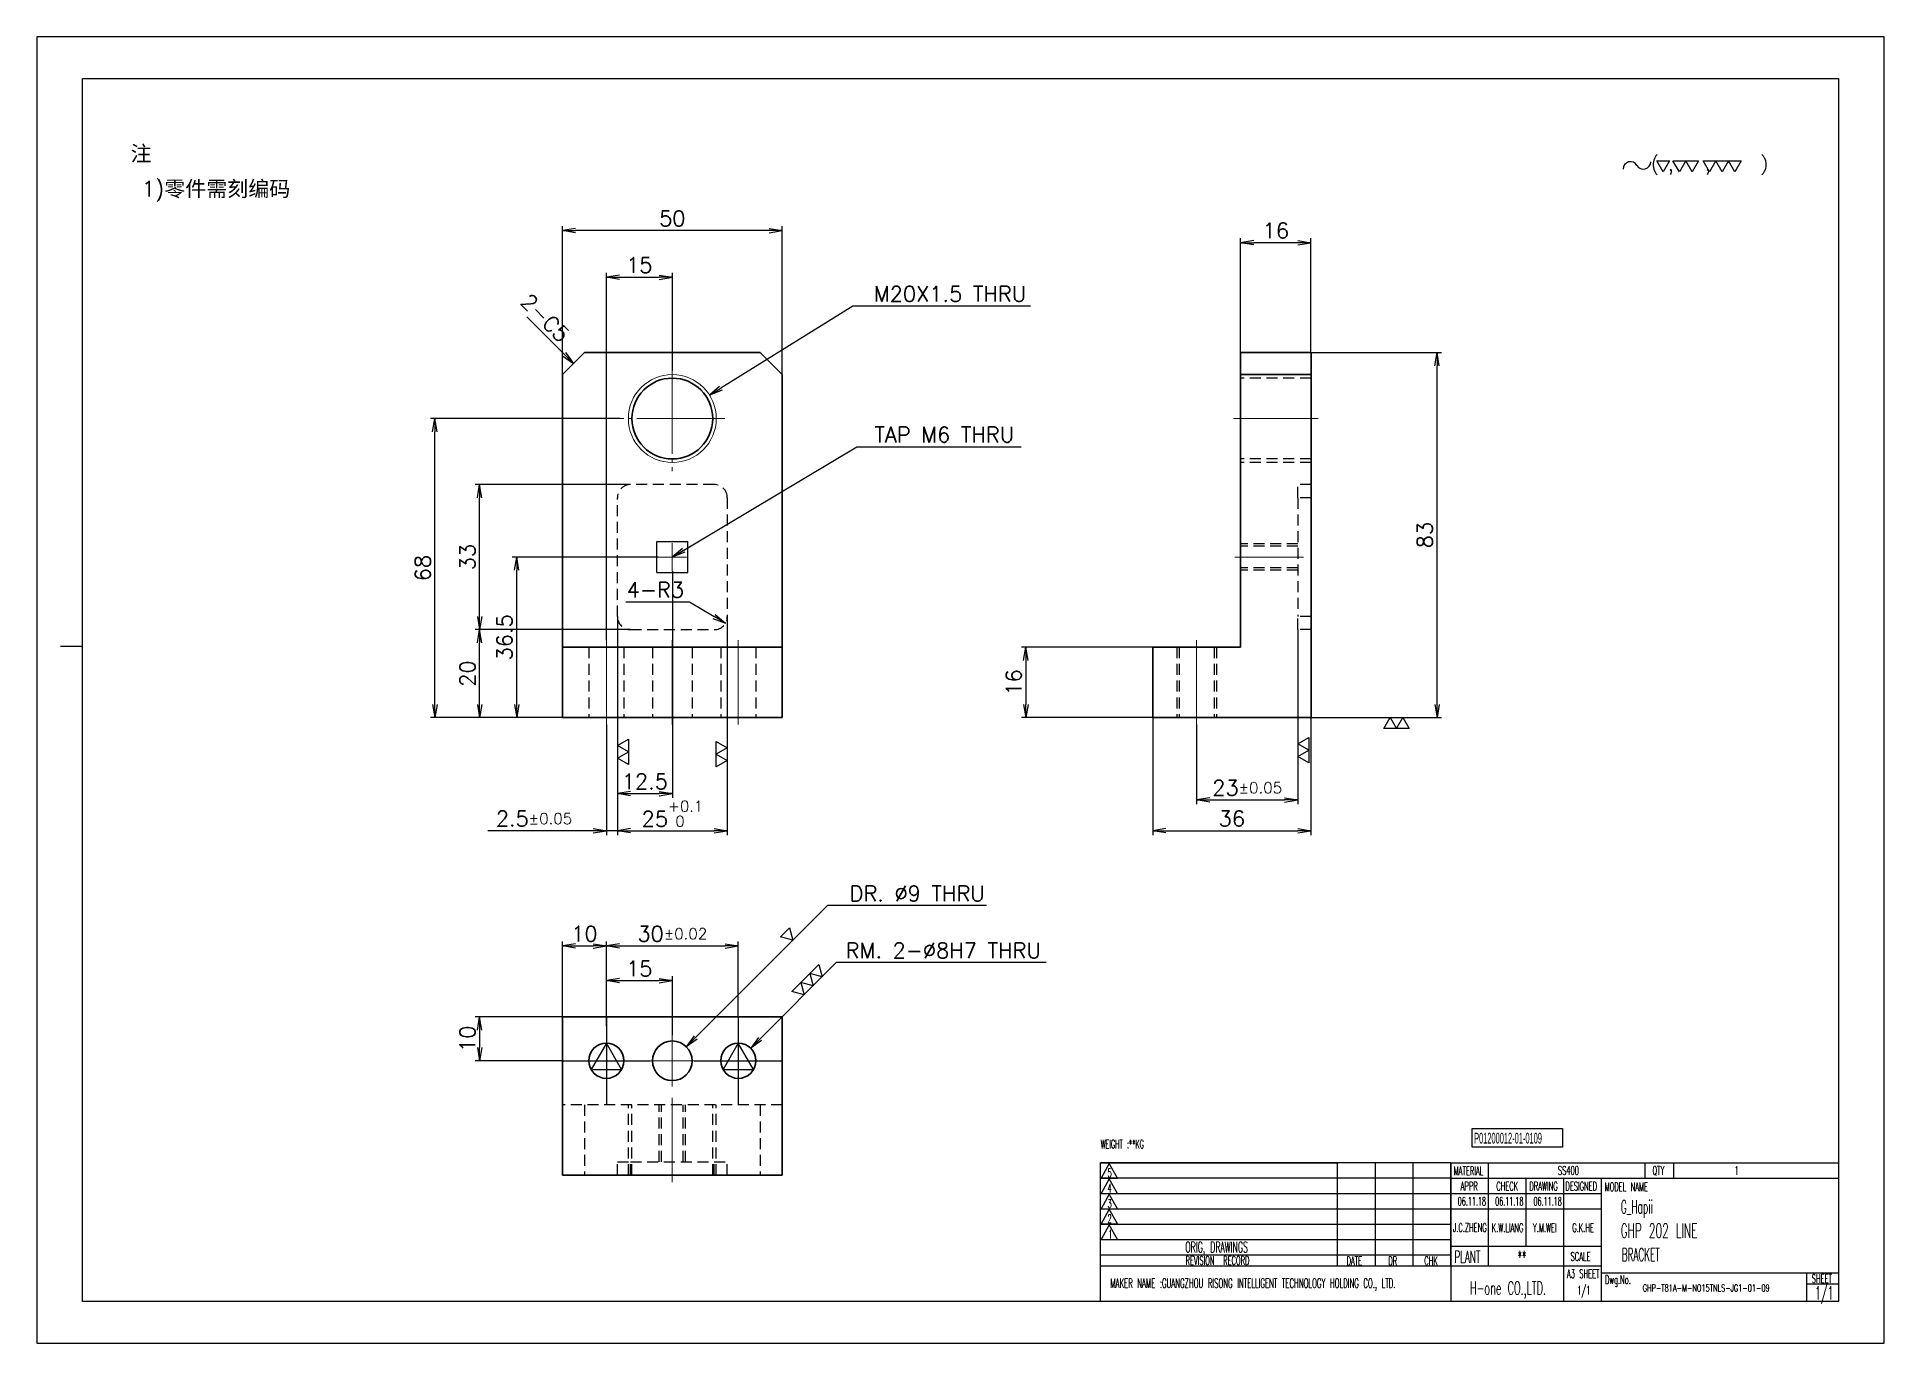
# Model space of a CAD drawing. Header units: millimetres. Extents: x -10155 to 20189, y -25550 to -22580.
# Drawn here: x 6671.4 to 7091.4, y -25547.5 to -25250.5 of the extents above; entities that cross this region are included whole.
import ezdxf
from ezdxf.enums import TextEntityAlignment as Align

# ---------------------------------------------------------------- set-up
doc = ezdxf.new("R2010")
doc.units = ezdxf.units.MM
doc.linetypes.add('CENTER-HOKUTO', pattern=[23, 20, -1, 1, -1])
doc.linetypes.add('HIDDEN-HOKUTO', pattern=[3.8, 2.5, -1.3])
doc.layers.add('AM_7', color=2, linetype='CENTER-HOKUTO', lineweight=30)
doc.layers.add('AM_HID', color=1, linetype='HIDDEN-HOKUTO', lineweight=25)
doc.layers.add('title_frame', color=7, linetype='Continuous')
doc.layers.add('word_dim', color=253, linetype='Continuous')
doc.styles.add('MX_NOTE_STANDARD', font='txt.shx', dxfattribs={"bigfont": 'bigfont.shx'})
doc.styles.get("Standard").update_dxf_attribs({"font": 'romans.shx', "bigfont": 'bigfont.shx'})
doc.dimstyles.new('RS1-1', dxfattribs={"dimtxt": 3.5, "dimasz": 3, "dimexe": 1, "dimexo": 0, "dimgap": 1, "dimtad": 3, "dimdsep": 46, "dimtxsty": 'Standard', "dimblk1": 'OPEN', "dimblk2": 'OPEN', "dimsah": 1, "dimcen": 0, "dimclrd": 256, "dimclre": 256, "dimclrt": 3, "dimazin": 2, "dimtfac": 1, "dimtmove": 0, "dimatfit": 3, "dimldrblk": 'OPEN', "dimfxl": 0, "dimtolj": 1, "dimtzin": 0, "dimarcsym": 0})

msp = doc.modelspace()

# ---------------------------------------------------------------- texts
at = {"ltscale": 2, "char_height": 3.5, "attachment_point": 1}
for s, insert, width in [('{\\fSimSun|b0|i0|c134|p2;\\C3;注}', (6692.665, -25275.292), 10.36469), ('{\\Fromans,bigfont|c134;\\C3;1)\\fSimSun|b0|i0|c134|p2;零件需刻编码}', (6695.23, -25283.3), 96.90613)]:
    msp.add_mtext(s, dxfattribs=dict(at, insert=insert, width=width))
at = {"linetype": 'Continuous', "insert": (7031.526, -25517.053), "char_height": 3, "width": 50.9, "attachment_point": 4}
msp.add_mtext('{\\W0.5;\\C3;G_Hapii }', dxfattribs=at)
at = {"color": 3, "linetype": 'Continuous', "insert": (7036.481, -25534.21), "char_height": 1.6, "width": 37.13137, "attachment_point": 1}
msp.add_mtext('{\\W0.65;GHP-T81A-M-NO15TNLS-JG1-01-09}', dxfattribs=at)
at = {"layer": 'title_frame', "color": 3, "style": 'MX_NOTE_STANDARD'}
for s, height, width, p in [('WEIGHT :**KG ', 1.96, 0.545, (6913.248, -25503.257)), ('SS400', 1.9728, 0.5341, (7017.222, -25509.274)), ('1', 1.973, 0.5341, (7057.349, -25509.274)), ('06.11.18', 1.9, 0.5341, (6994.435, -25516.249)), ('06.11.18', 1.9, 0.5341, (7002.947, -25516.249)), ('06.11.18', 1.9, 0.5341, (7011.665, -25516.249)), ('GHP 202 LINE', 3.3, 0.5341, (7031.487, -25523.622)), ('**', 2.74, 0.5341, (7008.041, -25529.303)), ('BRACKET', 2.94, 0.5, (7031.735, -25528.886)), ('A3 SHEET', 1.9728, 0.5341, (7019.278, -25532.749)), ('H-one CO.,LTD.', 3, 0.5341, (6997.204, -25536.523)), ('1/1', 1.9728, 0.5341, (7021.63, -25536.504)), ('1/1', 3, 0.5341, (7075.655, -25537.597))]:
    msp.add_text(s, height=height, dxfattribs=dict(at, width=width)).set_placement(p)
at = {"layer": 'title_frame', "color": 3, "style": 'MX_NOTE_STANDARD', "width": 0.5341}
for s, p in [('J.C.ZHENG', (6997.181, -25522.866)), ('K.W.LIANG', (7005.775, -25522.888)), ('Y.M.WEI', (7014.255, -25522.884)), ('G.K.HE', (7022.925, -25522.888))]:
    msp.add_text(s, height=1.9728, dxfattribs=at).set_placement(p, align=Align.BOTTOM_CENTER)
at = {"layer": 'title_frame', "color": 3, "insert": (6998.159, -25499.718), "char_height": 2.45, "width": 4.1107, "attachment_point": 1, "style": 'MX_NOTE_STANDARD'}
msp.add_mtext('{\\f3 of 9 Barcode|b0|i0|c0|p82;\\W0.5;P01200012-01-0109}', dxfattribs=at)
at = {"layer": 'word_dim', "color": 3, "linetype": 'Continuous', "ltscale": 2}
msp.add_text('2-C5', height=3.5, rotation=315, dxfattribs=at).set_placement((6781.093, -25311.054))
at = {"layer": 'word_dim', "color": 3, "linetype": 'Continuous', "ltscale": 2, "insert": (6861.799, -25342.73), "char_height": 3.5, "attachment_point": 7}
msp.add_mtext('TAP M6 THRU', dxfattribs=at)

# ---------------------------------------------------------------- blocks, each defined once
blk = doc.blocks.new('A$C404331B6')
at = {"layer": 'title_frame'}
for p, q in [((0, -31.5), (0, 0)), ((0, 0), (53.9, 0)), ((79.62, 0), (0, 0)), ((53.9, -23.5), (53.9, 0)), ((62.48, -23.5), (62.48, 0)), ((62.48, -23.5), (62.48, 0)), ((71.05, -23.5), (71.05, 0)), ((71.05, -23.5), (71.05, 0)), ((79.62, 0), (79.62, -31.5)), ((79.62, 0), (167.83, 0)), ((88.2, -23.5), (88.2, 0)), ((123.73, 0), (123.73, -3.5)), ((130.3, 0), (130.3, -3.5)), ((53.9, -3.5), (0, -3.5)), ((79.62, -3.5), (0, -3.5)), ((1.98, -0.12), (0.1, -3.45)), ((0.1, -3.45), (3.86, -3.45)), ((1.98, -3.6), (0.1, -6.92)), ((3.86, -3.45), (1.98, -0.12)), ((3.86, -6.92), (1.98, -3.6)), ((79.62, -3.5), (167.83, -3.5)), ((96.78, -18.9), (96.78, -3.5)), ((105.35, -31.5), (105.35, -3.5)), ((113.92, -31.5), (113.92, -3.5)), ((53.9, -7), (0, -7)), ((79.62, -7), (0, -7)), ((0.1, -6.92), (3.86, -6.92)), ((1.98, -7.13), (0.1, -10.45)), ((3.86, -10.45), (1.98, -7.13)), ((113.92, -7), (79.62, -7)), ((53.9, -10.5), (0, -10.5)), ((79.62, -10.5), (0, -10.5)), ((0.1, -10.45), (3.86, -10.45)), ((1.98, -10.54), (0.1, -13.87)), ((3.86, -13.87), (1.98, -10.54)), ((113.92, -10.5), (79.62, -10.5)), ((53.9, -14), (0, -14)), ((79.62, -14), (0, -14)), ((0.1, -13.87), (3.86, -13.87)), ((1.98, -14.07), (0.1, -17.4)), ((3.86, -17.4), (1.98, -14.07)), ((53.9, -17.5), (0, -17.5)), ((79.62, -17.5), (0, -17.5)), ((53.9, -21), (0, -21)), ((79.62, -21), (0, -21)), ((0.1, -17.4), (3.86, -17.4)), ((79.62, -18.9), (113.92, -18.9)), ((79.62, -23.5), (0, -23.5)), ((113.92, -23.5), (79.62, -23.5)), ((113.92, -25), (167.83, -25)), ((160.48, -25), (160.48, -31.5)), ((160.48, -27.5), (167.83, -27.5)), ((167.83, -31.5), (0, -31.5))]:
    blk.add_line(p, q, dxfattribs=at)
at = {"layer": 'title_frame', "color": 3, "style": 'MX_NOTE_STANDARD', "width": 0.5341}
for s, height, p in [('5', 1.92, (1.59, -3.22)), ('MATERIAL', 1.973, (80.3, -2.79)), ('QTY', 1.973, (125.5, -2.7)), ('4', 1.92, (1.59, -6.7)), ('3', 1.92, (1.59, -10.23)), ('APPR', 1.973, (81.89, -6.26)), ('CHECK', 1.973, (89.99, -6.26)), ('DRAWING', 1.973, (97.51, -6.26)), ('DESIGNED', 1.973, (105.7, -6.26)), ('MODEL NAME', 1.973, (114.63, -6.41)), ('2', 1.92, (1.59, -13.64)), ('1', 1.92, (1.78, -17.17)), ('ORIG, DRAWINGS', 2.4112, (19.27, -20.34)), ('PLANT', 2.74, (80.46, -22.73)), ('SCALE', 1.973, (106.88, -22.28)), ('REVISION  RECORD', 1.9728, (19.32, -23.18)), ('DATE', 1.973, (55.94, -23.26)), ('DR', 1.973, (65.43, -23.27)), ('CHK', 1.973, (73.61, -23.23)), ('MAKER NAME :GUANGZHOU RISONG INTELLIGENT TECHNOLOGY HOLDING CO., LTD.', 2.16, (2.22, -28.43)), ('Dwg.No.', 1.973, (114.71, -27.52)), ('SHEET', 1.973, (161.71, -27.29))]:
    blk.add_text(s, height=height, dxfattribs=at).set_placement(p)
blk = doc.blocks.new('shiage0')
at = {"layer": 'word_dim', "color": 3, "linetype": 'Continuous'}
for centre, start, end in [((1.69, 0), 30, 180), ((4.61, 1.69), 210, 0)]:
    blk.add_arc(centre, 1.69, start, end, dxfattribs=at)
blk = doc.blocks.new('10')
at = {"layer": 'title_frame', "color": 3, "linetype": 'Continuous'}
for points in [[(9.63, 2.65), (8.18, 5.15), (11.07, 5.15)], [(13.31, 2.65), (11.86, 5.15), (17.64, 5.15), (16.2, 2.65), (14.75, 5.15)], [(20.17, 2.65), (18.73, 5.15), (27.4, 5.15), (25.95, 2.65), (24.51, 5.15), (23.06, 2.65), (21.62, 5.15)]]:
    blk.add_lwpolyline(points, close=True, dxfattribs=at)
blk.add_blockref('shiage0', (0.52, 3.24), dxfattribs=at)
blk.add_text('( ,   ,     )', height=3, dxfattribs=at).set_placement((6.84, 2.97))
blk = doc.blocks.new('_Open')
at = {"color": 0, "lineweight": -2}
for p, q in [((-1, 0.17), (0, 0)), ((-1, -0.17), (0, 0)), ((0, 0), (-1, 0))]:
    blk.add_line(p, q, dxfattribs=at)
blk = doc.blocks.new('*D439')
at = {"layer": 'DEFPOINTS', "color": 0, "linetype": 'Continuous', "ltscale": 2}
for p in [(6925.07, -25405.31), (6961.07, -25405.31), (6961.07, -25431.03)]:
    blk.add_point(p, dxfattribs=at)
at = {"layer": 'word_dim', "linetype": 'Continuous', "lineweight": -2, "ltscale": 2}
for p, q in [((6925.07, -25405.31), (6925.07, -25432.03)), ((6961.07, -25405.31), (6961.07, -25432.03)), ((6928.07, -25431.03), (6958.07, -25431.03))]:
    blk.add_line(p, q, dxfattribs=at)
at = {"layer": 'word_dim', "linetype": 'Continuous', "lineweight": -2, "ltscale": 2, "xscale": 3, "yscale": 3, "zscale": 3, "rotation": 180}
blk.add_blockref('_Open', (6925.07, -25431.03), dxfattribs=at)
at = {"layer": 'word_dim', "linetype": 'Continuous', "lineweight": -2, "ltscale": 2, "xscale": 3, "yscale": 3, "zscale": 3}
blk.add_blockref('_Open', (6961.07, -25431.03), dxfattribs=at)
at = {"layer": 'word_dim', "color": 3, "linetype": 'Continuous', "ltscale": 2, "insert": (6943.07, -25428.28), "char_height": 3.5, "attachment_point": 5}
blk.add_mtext('\\A1;36', dxfattribs=at)
blk = doc.blocks.new('*D440')
at = {"layer": 'DEFPOINTS', "color": 0, "linetype": 'Continuous', "ltscale": 2}
for p in [(6961.07, -25322.31), (6989.73, -25322.31), (6961.07, -25405.31)]:
    blk.add_point(p, dxfattribs=at)
at = {"layer": 'word_dim', "linetype": 'Continuous', "lineweight": -2, "ltscale": 2}
for p, q in [((6961.07, -25322.31), (6990.73, -25322.31)), ((6989.73, -25402.31), (6989.73, -25325.31)), ((6961.07, -25405.31), (6990.73, -25405.31))]:
    blk.add_line(p, q, dxfattribs=at)
at = {"layer": 'word_dim', "linetype": 'Continuous', "lineweight": -2, "ltscale": 2, "xscale": 3, "yscale": 3, "zscale": 3}
for p, rotation in [((6989.73, -25322.31), 90), ((6989.73, -25405.31), 270)]:
    blk.add_blockref('_Open', p, dxfattribs=dict(at, rotation=rotation))
at = {"layer": 'word_dim', "color": 3, "linetype": 'Continuous', "ltscale": 2, "insert": (6986.98, -25363.81), "char_height": 3.5, "attachment_point": 5, "rotation": 90}
blk.add_mtext('\\A1;83', dxfattribs=at)
blk = doc.blocks.new('*D441')
at = {"layer": 'DEFPOINTS', "color": 0, "linetype": 'Continuous', "ltscale": 2}
for p in [(6945.07, -25297.32), (6945.07, -25322.31), (6961.07, -25322.31)]:
    blk.add_point(p, dxfattribs=at)
at = {"layer": 'word_dim', "linetype": 'Continuous', "lineweight": -2, "ltscale": 2}
for p, q in [((6945.07, -25322.31), (6945.07, -25296.32)), ((6961.07, -25322.31), (6961.07, -25296.32)), ((6958.07, -25297.32), (6948.07, -25297.32))]:
    blk.add_line(p, q, dxfattribs=at)
at = {"layer": 'word_dim', "linetype": 'Continuous', "lineweight": -2, "ltscale": 2, "xscale": 3, "yscale": 3, "zscale": 3, "rotation": 180}
blk.add_blockref('_Open', (6945.07, -25297.32), dxfattribs=at)
at = {"layer": 'word_dim', "linetype": 'Continuous', "lineweight": -2, "ltscale": 2, "xscale": 3, "yscale": 3, "zscale": 3}
blk.add_blockref('_Open', (6961.07, -25297.32), dxfattribs=at)
at = {"layer": 'word_dim', "color": 3, "linetype": 'Continuous', "ltscale": 2, "insert": (6953.07, -25294.57), "char_height": 3.5, "attachment_point": 5}
blk.add_mtext('\\A1;16', dxfattribs=at)
blk = doc.blocks.new('*D442')
at = {"layer": 'DEFPOINTS', "color": 0, "linetype": 'Continuous', "ltscale": 2}
for p in [(6925.07, -25389.31), (6896.22, -25405.31), (6925.07, -25405.31)]:
    blk.add_point(p, dxfattribs=at)
at = {"layer": 'word_dim', "linetype": 'Continuous', "lineweight": -2, "ltscale": 2}
for p, q in [((6925.07, -25389.31), (6895.22, -25389.31)), ((6896.22, -25392.31), (6896.22, -25402.31)), ((6925.07, -25405.31), (6895.22, -25405.31))]:
    blk.add_line(p, q, dxfattribs=at)
at = {"layer": 'word_dim', "linetype": 'Continuous', "lineweight": -2, "ltscale": 2, "xscale": 3, "yscale": 3, "zscale": 3}
for p, rotation in [((6896.22, -25389.31), 90), ((6896.22, -25405.31), 270)]:
    blk.add_blockref('_Open', p, dxfattribs=dict(at, rotation=rotation))
at = {"layer": 'word_dim', "color": 3, "linetype": 'Continuous', "ltscale": 2, "insert": (6893.47, -25397.31), "char_height": 3.5, "attachment_point": 5, "rotation": 90}
blk.add_mtext('\\A1;16', dxfattribs=at)
blk = doc.blocks.new('*D443')
at = {"layer": 'DEFPOINTS', "color": 0, "linetype": 'Continuous', "ltscale": 2}
for p in [(6790.85, -25294.57), (6840.85, -25327.31), (6790.85, -25333.24)]:
    blk.add_point(p, dxfattribs=at)
at = {"layer": 'word_dim', "linetype": 'Continuous', "lineweight": -2, "ltscale": 2}
for p, q in [((6790.85, -25333.24), (6790.85, -25293.57)), ((6837.85, -25294.57), (6793.85, -25294.57)), ((6840.85, -25327.31), (6840.85, -25293.57))]:
    blk.add_line(p, q, dxfattribs=at)
at = {"layer": 'word_dim', "linetype": 'Continuous', "lineweight": -2, "ltscale": 2, "xscale": 3, "yscale": 3, "zscale": 3, "rotation": 180}
blk.add_blockref('_Open', (6790.85, -25294.57), dxfattribs=at)
at = {"layer": 'word_dim', "linetype": 'Continuous', "lineweight": -2, "ltscale": 2, "xscale": 3, "yscale": 3, "zscale": 3}
blk.add_blockref('_Open', (6840.85, -25294.57), dxfattribs=at)
at = {"layer": 'word_dim', "color": 3, "linetype": 'Continuous', "ltscale": 2, "insert": (6815.85, -25291.82), "char_height": 3.5, "attachment_point": 5}
blk.add_mtext('\\A1;50', dxfattribs=at)
blk = doc.blocks.new('MARK_8PIN')
at = {"color": 3, "linetype": 'Continuous'}
blk.add_lwpolyline([(0, 4), (-3.46, -2), (3.46, -2)], close=True, dxfattribs=at)
blk.add_circle((0, 0), 4, dxfattribs=at)
blk = doc.blocks.new('MARK_CENTER')
at = {"color": 2, "linetype": 'CENTER-HOKUTO'}
for p, q in [((0, 10), (0, -10)), ((-10, 0), (10, 0))]:
    blk.add_line(p, q, dxfattribs=at)
blk = doc.blocks.new('*D444')
at = {"layer": 'DEFPOINTS', "color": 0, "linetype": 'Continuous', "ltscale": 2}
for p in [(6800.85, -25457.23), (6790.85, -25473.35), (6800.85, -25473.35)]:
    blk.add_point(p, dxfattribs=at)
at = {"layer": 'word_dim', "linetype": 'Continuous', "lineweight": -2, "ltscale": 2}
for p, q in [((6790.85, -25473.35), (6790.85, -25456.23)), ((6793.85, -25457.23), (6797.85, -25457.23)), ((6800.85, -25473.35), (6800.85, -25456.23))]:
    blk.add_line(p, q, dxfattribs=at)
at = {"layer": 'word_dim', "linetype": 'Continuous', "lineweight": -2, "ltscale": 2, "xscale": 3, "yscale": 3, "zscale": 3, "rotation": 180}
blk.add_blockref('_Open', (6790.85, -25457.23), dxfattribs=at)
at = {"layer": 'word_dim', "linetype": 'Continuous', "lineweight": -2, "ltscale": 2, "xscale": 3, "yscale": 3, "zscale": 3}
blk.add_blockref('_Open', (6800.85, -25457.23), dxfattribs=at)
at = {"layer": 'word_dim', "color": 3, "linetype": 'Continuous', "ltscale": 2, "insert": (6795.85, -25454.48), "char_height": 3.5, "attachment_point": 5}
blk.add_mtext('\\A1;10', dxfattribs=at)
blk = doc.blocks.new('*D445')
at = {"layer": 'DEFPOINTS', "color": 0, "linetype": 'Continuous', "ltscale": 2}
for p in [(6830.85, -25457.23), (6800.85, -25475.47), (6830.85, -25473.35)]:
    blk.add_point(p, dxfattribs=at)
at = {"layer": 'word_dim', "linetype": 'Continuous', "lineweight": -2, "ltscale": 2}
for p, q in [((6800.85, -25475.47), (6800.85, -25456.23)), ((6803.85, -25457.23), (6827.85, -25457.23)), ((6830.85, -25473.35), (6830.85, -25456.23))]:
    blk.add_line(p, q, dxfattribs=at)
at = {"layer": 'word_dim', "linetype": 'Continuous', "lineweight": -2, "ltscale": 2, "xscale": 3, "yscale": 3, "zscale": 3, "rotation": 180}
blk.add_blockref('_Open', (6800.85, -25457.23), dxfattribs=at)
at = {"layer": 'word_dim', "linetype": 'Continuous', "lineweight": -2, "ltscale": 2, "xscale": 3, "yscale": 3, "zscale": 3}
blk.add_blockref('_Open', (6830.85, -25457.23), dxfattribs=at)
at = {"layer": 'word_dim', "color": 3, "linetype": 'Continuous', "ltscale": 2, "insert": (6815.85, -25454.48), "char_height": 3.5, "attachment_point": 5}
blk.add_mtext('\\A1;30{\\H0.715x;%%p0.02}', dxfattribs=at)
blk = doc.blocks.new('*D446')
at = {"layer": 'DEFPOINTS', "color": 0, "linetype": 'Continuous', "ltscale": 2}
for p in [(6815.85, -25465.13), (6800.85, -25475.47), (6815.85, -25477.5)]:
    blk.add_point(p, dxfattribs=at)
at = {"layer": 'word_dim', "linetype": 'Continuous', "lineweight": -2, "ltscale": 2}
for p, q in [((6800.85, -25475.47), (6800.85, -25464.13)), ((6815.85, -25477.5), (6815.85, -25464.13)), ((6803.85, -25465.13), (6812.85, -25465.13))]:
    blk.add_line(p, q, dxfattribs=at)
at = {"layer": 'word_dim', "linetype": 'Continuous', "lineweight": -2, "ltscale": 2, "xscale": 3, "yscale": 3, "zscale": 3, "rotation": 180}
blk.add_blockref('_Open', (6800.85, -25465.13), dxfattribs=at)
at = {"layer": 'word_dim', "linetype": 'Continuous', "lineweight": -2, "ltscale": 2, "xscale": 3, "yscale": 3, "zscale": 3}
blk.add_blockref('_Open', (6815.85, -25465.13), dxfattribs=at)
at = {"layer": 'word_dim', "color": 3, "linetype": 'Continuous', "ltscale": 2, "insert": (6808.35, -25462.38), "char_height": 3.5, "attachment_point": 5}
blk.add_mtext('\\A1;15', dxfattribs=at)
blk = doc.blocks.new('*D447')
at = {"layer": 'DEFPOINTS', "color": 0, "linetype": 'Continuous', "ltscale": 2}
for p in [(6790.85, -25473.35), (6772.03, -25483.35), (6790.85, -25483.35)]:
    blk.add_point(p, dxfattribs=at)
at = {"layer": 'word_dim', "linetype": 'Continuous', "lineweight": -2, "ltscale": 2}
for p, q in [((6790.85, -25473.35), (6771.03, -25473.35)), ((6772.03, -25476.35), (6772.03, -25480.35)), ((6790.85, -25483.35), (6771.03, -25483.35))]:
    blk.add_line(p, q, dxfattribs=at)
at = {"layer": 'word_dim', "linetype": 'Continuous', "lineweight": -2, "ltscale": 2, "xscale": 3, "yscale": 3, "zscale": 3}
for p, rotation in [((6772.03, -25473.35), 90), ((6772.03, -25483.35), 270)]:
    blk.add_blockref('_Open', p, dxfattribs=dict(at, rotation=rotation))
at = {"layer": 'word_dim', "color": 3, "linetype": 'Continuous', "ltscale": 2, "insert": (6769.28, -25478.35), "char_height": 3.5, "attachment_point": 5, "rotation": 90}
blk.add_mtext('\\A1;10', dxfattribs=at)
blk = doc.blocks.new('*D448')
at = {"layer": 'DEFPOINTS', "color": 0, "linetype": 'Continuous', "ltscale": 2}
for p in [(6833.67, -25480.51), (6828.02, -25486.18)]:
    blk.add_point(p, dxfattribs=at)
at = {"layer": 'word_dim', "linetype": 'Continuous', "lineweight": -2, "ltscale": 2}
for p, q in [((6853.12, -25461), (6835.79, -25478.39)), ((6900.82, -25461), (6853.12, -25461))]:
    blk.add_line(p, q, dxfattribs=at)
at = {"layer": 'word_dim', "linetype": 'Continuous', "lineweight": -2, "ltscale": 2, "xscale": 3, "yscale": 3, "zscale": 3, "rotation": 225.0898118813734}
blk.add_blockref('_Open', (6833.67, -25480.51), dxfattribs=at)
at = {"layer": 'word_dim', "color": 3, "linetype": 'Continuous', "ltscale": 2, "insert": (6877.47, -25458.25), "char_height": 3.5, "attachment_point": 5}
blk.add_mtext('\\A1;RM. 2-∅8H7 THRU', dxfattribs=at)
blk = doc.blocks.new('shiage3')
at = {"layer": 'word_dim', "color": 3, "linetype": 'Continuous'}
for p, q in [((-1.44, 2.5), (7.22, 2.5)), ((0, 0), (-1.44, 2.5)), ((1.44, 2.5), (0, 0)), ((2.89, 0), (1.44, 2.5)), ((4.33, 2.5), (2.89, 0)), ((5.77, 0), (4.33, 2.5)), ((7.22, 2.5), (5.77, 0))]:
    blk.add_line(p, q, dxfattribs=at)
blk = doc.blocks.new('*D449')
at = {"layer": 'DEFPOINTS', "color": 0, "linetype": 'Continuous', "ltscale": 2}
for p in [(6819.03, -25480.16), (6812.67, -25486.53)]:
    blk.add_point(p, dxfattribs=at)
at = {"layer": 'word_dim', "linetype": 'Continuous', "lineweight": -2, "ltscale": 2}
for p, q in [((6851.1, -25448.07), (6821.15, -25478.04)), ((6887.3, -25448.07), (6851.1, -25448.07))]:
    blk.add_line(p, q, dxfattribs=at)
at = {"layer": 'word_dim', "linetype": 'Continuous', "lineweight": -2, "ltscale": 2, "xscale": 3, "yscale": 3, "zscale": 3, "rotation": 225.0176001235841}
blk.add_blockref('_Open', (6819.03, -25480.16), dxfattribs=at)
at = {"layer": 'word_dim', "color": 3, "linetype": 'Continuous', "ltscale": 2, "insert": (6871.54, -25445.32), "char_height": 3.5, "attachment_point": 5}
blk.add_mtext('\\A1;DR. ∅9 THRU', dxfattribs=at)
blk = doc.blocks.new('shiage1')
at = {"layer": 'word_dim', "color": 3, "linetype": 'Continuous'}
for p, q in [((0, 0), (-1.44, 2.5)), ((-1.44, 2.5), (1.44, 2.5)), ((1.44, 2.5), (0, 0))]:
    blk.add_line(p, q, dxfattribs=at)
blk = doc.blocks.new('*D450')
at = {"layer": 'DEFPOINTS', "color": 0, "linetype": 'Continuous', "ltscale": 2}
for p in [(6803.35, -25382.31), (6800.85, -25406.91), (6803.35, -25431.03)]:
    blk.add_point(p, dxfattribs=at)
at = {"layer": 'word_dim', "linetype": 'Continuous', "lineweight": -2, "ltscale": 2}
for p, q in [((6803.35, -25382.31), (6803.35, -25432.03)), ((6800.85, -25406.91), (6800.85, -25432.03)), ((6797.85, -25431.03), (6773.93, -25431.03)), ((6803.35, -25431.03), (6800.85, -25431.03)), ((6806.35, -25431.03), (6809.35, -25431.03))]:
    blk.add_line(p, q, dxfattribs=at)
at = {"layer": 'word_dim', "linetype": 'Continuous', "lineweight": -2, "ltscale": 2, "xscale": 3, "yscale": 3, "zscale": 3}
blk.add_blockref('_Open', (6800.85, -25431.03), dxfattribs=at)
at = {"layer": 'word_dim', "linetype": 'Continuous', "lineweight": -2, "ltscale": 2, "xscale": 3, "yscale": 3, "zscale": 3, "rotation": 180}
blk.add_blockref('_Open', (6803.35, -25431.03), dxfattribs=at)
at = {"layer": 'word_dim', "color": 3, "linetype": 'Continuous', "ltscale": 2, "insert": (6784.39, -25428.28), "char_height": 3.5, "attachment_point": 5}
blk.add_mtext('\\A1;2.5{\\H0.715x;%%p0.05}', dxfattribs=at)
blk = doc.blocks.new('*D451')
at = {"layer": 'DEFPOINTS', "color": 0, "linetype": 'Continuous', "ltscale": 2}
for p in [(6803.35, -25382.31), (6828.35, -25382.31), (6828.35, -25431.03)]:
    blk.add_point(p, dxfattribs=at)
at = {"layer": 'word_dim', "linetype": 'Continuous', "lineweight": -2, "ltscale": 2}
for p, q in [((6803.35, -25382.31), (6803.35, -25432.03)), ((6828.35, -25382.31), (6828.35, -25432.03)), ((6806.35, -25431.03), (6825.35, -25431.03))]:
    blk.add_line(p, q, dxfattribs=at)
at = {"layer": 'word_dim', "linetype": 'Continuous', "lineweight": -2, "ltscale": 2, "xscale": 3, "yscale": 3, "zscale": 3, "rotation": 180}
blk.add_blockref('_Open', (6803.35, -25431.03), dxfattribs=at)
at = {"layer": 'word_dim', "linetype": 'Continuous', "lineweight": -2, "ltscale": 2, "xscale": 3, "yscale": 3, "zscale": 3}
blk.add_blockref('_Open', (6828.35, -25431.03), dxfattribs=at)
at = {"layer": 'word_dim', "color": 3, "linetype": 'Continuous', "ltscale": 2, "insert": (6815.85, -25427.17), "char_height": 3.5, "attachment_point": 5}
blk.add_mtext('25{\\H2.450000;\\S+0.1^  0;}', dxfattribs=at)
blk = doc.blocks.new('*D452')
at = {"layer": 'DEFPOINTS', "color": 0, "linetype": 'Continuous', "ltscale": 2}
for p in [(6772.03, -25385.31), (6806.35, -25385.31), (6790.85, -25405.31)]:
    blk.add_point(p, dxfattribs=at)
at = {"layer": 'word_dim', "linetype": 'Continuous', "lineweight": -2, "ltscale": 2}
for p, q in [((6806.35, -25385.31), (6771.03, -25385.31)), ((6772.03, -25402.31), (6772.03, -25388.31)), ((6790.85, -25405.31), (6771.03, -25405.31))]:
    blk.add_line(p, q, dxfattribs=at)
at = {"layer": 'word_dim', "linetype": 'Continuous', "lineweight": -2, "ltscale": 2, "xscale": 3, "yscale": 3, "zscale": 3}
for p, rotation in [((6772.03, -25385.31), 90), ((6772.03, -25405.31), 270)]:
    blk.add_blockref('_Open', p, dxfattribs=dict(at, rotation=rotation))
at = {"layer": 'word_dim', "color": 3, "linetype": 'Continuous', "ltscale": 2, "insert": (6769.28, -25395.31), "char_height": 3.5, "attachment_point": 5, "rotation": 90}
blk.add_mtext('\\A1;20', dxfattribs=at)
blk = doc.blocks.new('*D453')
at = {"layer": 'DEFPOINTS', "color": 0, "linetype": 'Continuous', "ltscale": 2}
for p in [(6772.03, -25352.31), (6806.35, -25352.31), (6806.35, -25385.31)]:
    blk.add_point(p, dxfattribs=at)
at = {"layer": 'word_dim', "linetype": 'Continuous', "lineweight": -2, "ltscale": 2}
for p, q in [((6806.35, -25352.31), (6771.03, -25352.31)), ((6772.03, -25382.31), (6772.03, -25355.31)), ((6806.35, -25385.31), (6771.03, -25385.31))]:
    blk.add_line(p, q, dxfattribs=at)
at = {"layer": 'word_dim', "linetype": 'Continuous', "lineweight": -2, "ltscale": 2, "xscale": 3, "yscale": 3, "zscale": 3}
for p, rotation in [((6772.03, -25352.31), 90), ((6772.03, -25385.31), 270)]:
    blk.add_blockref('_Open', p, dxfattribs=dict(at, rotation=rotation))
at = {"layer": 'word_dim', "color": 3, "linetype": 'Continuous', "ltscale": 2, "insert": (6769.28, -25368.81), "char_height": 3.5, "attachment_point": 5, "rotation": 90}
blk.add_mtext('\\A1;33', dxfattribs=at)
blk = doc.blocks.new('*D454')
at = {"layer": 'DEFPOINTS', "color": 0, "linetype": 'Continuous', "ltscale": 2}
for p in [(6780.46, -25368.81), (6812.65, -25368.81), (6790.85, -25405.31)]:
    blk.add_point(p, dxfattribs=at)
at = {"layer": 'word_dim', "linetype": 'Continuous', "lineweight": -2, "ltscale": 2}
for p, q in [((6812.65, -25368.81), (6779.46, -25368.81)), ((6780.46, -25402.31), (6780.46, -25371.81)), ((6790.85, -25405.31), (6779.46, -25405.31))]:
    blk.add_line(p, q, dxfattribs=at)
at = {"layer": 'word_dim', "linetype": 'Continuous', "lineweight": -2, "ltscale": 2, "xscale": 3, "yscale": 3, "zscale": 3}
for p, rotation in [((6780.46, -25368.81), 90), ((6780.46, -25405.31), 270)]:
    blk.add_blockref('_Open', p, dxfattribs=dict(at, rotation=rotation))
at = {"layer": 'word_dim', "color": 3, "linetype": 'Continuous', "ltscale": 2, "insert": (6777.71, -25387.06), "char_height": 3.5, "attachment_point": 5, "rotation": 90}
blk.add_mtext('\\A1;36.5', dxfattribs=at)
blk = doc.blocks.new('*D455')
at = {"layer": 'DEFPOINTS', "color": 0, "linetype": 'Continuous', "ltscale": 2}
for p in [(6815.85, -25372), (6803.35, -25382.31), (6815.85, -25422.59)]:
    blk.add_point(p, dxfattribs=at)
at = {"layer": 'word_dim', "linetype": 'Continuous', "lineweight": -2, "ltscale": 2}
for p, q in [((6815.85, -25372), (6815.85, -25423.59)), ((6803.35, -25382.31), (6803.35, -25423.59)), ((6806.35, -25422.59), (6812.85, -25422.59))]:
    blk.add_line(p, q, dxfattribs=at)
at = {"layer": 'word_dim', "linetype": 'Continuous', "lineweight": -2, "ltscale": 2, "xscale": 3, "yscale": 3, "zscale": 3, "rotation": 180}
blk.add_blockref('_Open', (6803.35, -25422.59), dxfattribs=at)
at = {"layer": 'word_dim', "linetype": 'Continuous', "lineweight": -2, "ltscale": 2, "xscale": 3, "yscale": 3, "zscale": 3}
blk.add_blockref('_Open', (6815.85, -25422.59), dxfattribs=at)
at = {"layer": 'word_dim', "color": 3, "linetype": 'Continuous', "ltscale": 2, "insert": (6809.6, -25419.84), "char_height": 3.5, "attachment_point": 5}
blk.add_mtext('\\A1;12.5', dxfattribs=at)
blk = doc.blocks.new('MARK_M6BOLT')
at = {"color": 3, "linetype": 'Continuous'}
for p, q in [((-1.77, 1.77), (1.77, 1.77)), ((-1.77, -1.77), (-1.77, 1.77)), ((1.77, -1.77), (1.77, 1.77)), ((-1.77, -1.77), (1.77, -1.77))]:
    blk.add_line(p, q, dxfattribs=at)
blk = doc.blocks.new('*D456')
at = {"layer": 'DEFPOINTS', "color": 0, "linetype": 'Continuous', "ltscale": 2}
for p in [(6761.84, -25337.31), (6803.9, -25337.31), (6790.85, -25405.31)]:
    blk.add_point(p, dxfattribs=at)
at = {"layer": 'word_dim', "linetype": 'Continuous', "lineweight": -2, "ltscale": 2}
for p, q in [((6803.9, -25337.31), (6760.84, -25337.31)), ((6761.84, -25402.31), (6761.84, -25340.31)), ((6790.85, -25405.31), (6760.84, -25405.31))]:
    blk.add_line(p, q, dxfattribs=at)
at = {"layer": 'word_dim', "linetype": 'Continuous', "lineweight": -2, "ltscale": 2, "xscale": 3, "yscale": 3, "zscale": 3}
for p, rotation in [((6761.84, -25337.31), 90), ((6761.84, -25405.31), 270)]:
    blk.add_blockref('_Open', p, dxfattribs=dict(at, rotation=rotation))
at = {"layer": 'word_dim', "color": 3, "linetype": 'Continuous', "ltscale": 2, "insert": (6759.09, -25371.31), "char_height": 3.5, "attachment_point": 5, "rotation": 90}
blk.add_mtext('\\A1;68', dxfattribs=at)
blk = doc.blocks.new('*D457')
at = {"layer": 'DEFPOINTS', "color": 0, "linetype": 'Continuous', "ltscale": 2}
for p in [(6815.85, -25305.18), (6815.85, -25326.42), (6800.85, -25387.71)]:
    blk.add_point(p, dxfattribs=at)
at = {"layer": 'word_dim', "linetype": 'Continuous', "lineweight": -2, "ltscale": 2}
for p, q in [((6800.85, -25387.71), (6800.85, -25304.18)), ((6815.85, -25326.42), (6815.85, -25304.18)), ((6803.85, -25305.18), (6812.85, -25305.18))]:
    blk.add_line(p, q, dxfattribs=at)
at = {"layer": 'word_dim', "linetype": 'Continuous', "lineweight": -2, "ltscale": 2, "xscale": 3, "yscale": 3, "zscale": 3, "rotation": 180}
blk.add_blockref('_Open', (6800.85, -25305.18), dxfattribs=at)
at = {"layer": 'word_dim', "linetype": 'Continuous', "lineweight": -2, "ltscale": 2, "xscale": 3, "yscale": 3, "zscale": 3}
blk.add_blockref('_Open', (6815.85, -25305.18), dxfattribs=at)
at = {"layer": 'word_dim', "color": 3, "linetype": 'Continuous', "ltscale": 2, "insert": (6808.35, -25302.43), "char_height": 3.5, "attachment_point": 5}
blk.add_mtext('\\A1;15', dxfattribs=at)
blk = doc.blocks.new('*D458')
at = {"layer": 'DEFPOINTS', "color": 0, "linetype": 'Continuous', "ltscale": 2}
for p in [(6824.33, -25332.02), (6807.36, -25342.6)]:
    blk.add_point(p, dxfattribs=at)
at = {"layer": 'word_dim', "linetype": 'Continuous', "lineweight": -2, "ltscale": 2}
for p, q in [((6856.91, -25311.72), (6826.88, -25330.43)), ((6897.31, -25311.72), (6856.91, -25311.72))]:
    blk.add_line(p, q, dxfattribs=at)
at = {"layer": 'word_dim', "linetype": 'Continuous', "lineweight": -2, "ltscale": 2, "xscale": 3, "yscale": 3, "zscale": 3, "rotation": 211.9298123567396}
blk.add_blockref('_Open', (6824.33, -25332.02), dxfattribs=at)
at = {"layer": 'word_dim', "color": 3, "linetype": 'Continuous', "ltscale": 2, "insert": (6879.01, -25308.97), "char_height": 3.5, "attachment_point": 5}
blk.add_mtext('\\A1;M20X1.5 THRU', dxfattribs=at)
blk = doc.blocks.new('*D459')
at = {"layer": 'DEFPOINTS', "color": 0, "linetype": 'Continuous', "ltscale": 2}
for p in [(6958.07, -25385.31), (6935.07, -25406.91), (6958.07, -25424.03)]:
    blk.add_point(p, dxfattribs=at)
at = {"layer": 'word_dim', "linetype": 'Continuous', "lineweight": -2, "ltscale": 2}
for p, q in [((6958.07, -25385.31), (6958.07, -25425.03)), ((6935.07, -25406.91), (6935.07, -25425.03)), ((6938.07, -25424.03), (6955.07, -25424.03))]:
    blk.add_line(p, q, dxfattribs=at)
at = {"layer": 'word_dim', "linetype": 'Continuous', "lineweight": -2, "ltscale": 2, "xscale": 3, "yscale": 3, "zscale": 3, "rotation": 180}
blk.add_blockref('_Open', (6935.07, -25424.03), dxfattribs=at)
at = {"layer": 'word_dim', "linetype": 'Continuous', "lineweight": -2, "ltscale": 2, "xscale": 3, "yscale": 3, "zscale": 3}
blk.add_blockref('_Open', (6958.07, -25424.03), dxfattribs=at)
at = {"layer": 'word_dim', "color": 3, "linetype": 'Continuous', "ltscale": 2, "insert": (6946.57, -25421.28), "char_height": 3.5, "attachment_point": 5}
blk.add_mtext('\\A1;23{\\H0.715x;%%p0.05}', dxfattribs=at)
blk = doc.blocks.new('*D460')
at = {"layer": 'DEFPOINTS', "color": 0, "linetype": 'Continuous', "ltscale": 2}
for p in [(6825.35, -25382.31), (6827.93, -25383.84)]:
    blk.add_point(p, dxfattribs=at)
at = {"layer": 'word_dim', "linetype": 'Continuous', "lineweight": -2, "ltscale": 2}
for p, q in [((6805.25, -25378.99), (6819.75, -25378.99)), ((6819.75, -25378.99), (6825.35, -25382.31))]:
    blk.add_line(p, q, dxfattribs=at)
at = {"layer": 'word_dim', "linetype": 'Continuous', "lineweight": -2, "ltscale": 2, "xscale": 3, "yscale": 3, "zscale": 3, "rotation": 329.3525294025618}
blk.add_blockref('_Open', (6827.93, -25383.84), dxfattribs=at)
at = {"layer": 'word_dim', "color": 3, "linetype": 'Continuous', "ltscale": 2, "insert": (6812, -25376.24), "char_height": 3.5, "attachment_point": 5}
blk.add_mtext('\\A1;4-R3', dxfattribs=at)

# ---------------------------------------------------------------- dimensions: what is measured, and where the dimension line sits
at = {"layer": 'word_dim', "linetype": 'Continuous', "ltscale": 2}
dim = msp.add_linear_dim(base=(6790.846, -25294.57), p1=(6840.846, -25327.307), p2=(6790.846, -25333.235), dimstyle='RS1-1', dxfattribs=at)
dim.commit()
dim.dimension.update_dxf_attribs({"geometry": '*D443', "text_midpoint": (6815.846, -25294.57), "dimtype": 160})
for base, p1, p2, picture, middle in [((6945.073, -25297.32), (6961.073, -25322.307), (6945.073, -25322.307), '*D441', (6953.073, -25294.57)), ((6815.846, -25305.182), (6800.846, -25387.707), (6815.846, -25326.419), '*D457', (6808.346, -25302.432)), ((6815.846, -25422.586), (6803.346, -25382.307), (6815.846, -25372.003), '*D455', (6809.596, -25419.836)), ((6961.073, -25431.029), (6925.073, -25405.307), (6961.073, -25405.307), '*D439', (6943.073, -25428.279)), ((6800.846, -25457.227), (6790.846, -25473.345), (6800.846, -25473.345), '*D444', (6795.846, -25454.477)), ((6815.846, -25465.128), (6800.846, -25475.47), (6815.846, -25477.495), '*D446', (6808.346, -25462.378))]:
    dim = msp.add_linear_dim(base=base, p1=p1, p2=p2, dimstyle='RS1-1', dxfattribs=at)
    dim.commit()
    dim.dimension.update_dxf_attribs({"geometry": picture, "text_midpoint": middle})
at = {"layer": 'word_dim', "color": 3, "linetype": 'Continuous', "ltscale": 2}
dim = msp.add_diameter_dim_2p(p1=(6807.359, -25342.596), p2=(6824.333, -25332.018), text='M20X1.5 THRU', dimstyle='RS1-1', override={"dimtoh": 1, "dimtofl": 0}, dxfattribs=at)
dim.commit()
dim.dimension.update_dxf_attribs({"geometry": '*D458', "text_midpoint": (6879.014, -25311.715), "dimtype": 163})
at = {"layer": 'word_dim', "linetype": 'Continuous', "ltscale": 2}
for base, p1, p2, picture, middle in [((6989.733, -25322.307), (6961.073, -25405.307), (6961.073, -25322.307), '*D440', (6986.983, -25363.807)), ((6761.836, -25337.307), (6790.846, -25405.307), (6803.902, -25337.307), '*D456', (6759.086, -25371.307)), ((6772.034, -25352.307), (6806.346, -25385.307), (6806.346, -25352.307), '*D453', (6769.284, -25368.807)), ((6780.464, -25368.807), (6790.846, -25405.307), (6812.65, -25368.807), '*D454', (6777.714, -25387.057)), ((6772.034, -25385.307), (6790.846, -25405.307), (6806.346, -25385.307), '*D452', (6769.284, -25395.307)), ((6896.217, -25405.307), (6925.073, -25389.307), (6925.073, -25405.307), '*D442', (6893.467, -25397.307)), ((6772.034, -25483.345), (6790.846, -25473.345), (6790.846, -25483.345), '*D447', (6769.284, -25478.345))]:
    dim = msp.add_linear_dim(base=base, p1=p1, p2=p2, angle=90, dimstyle='RS1-1', dxfattribs=at)
    dim.commit()
    dim.dimension.update_dxf_attribs({"geometry": picture, "text_midpoint": middle})
dim = msp.add_radius_dim(center=(6825.346, -25382.307), mpoint=(6827.927, -25383.836), text='4-<>', dimstyle='RS1-1', override={"dimtoh": 1, "dimtofl": 0, "dimtmove": 1}, dxfattribs=at)
dim.commit()
dim.dimension.update_dxf_attribs({"geometry": '*D460', "text_midpoint": (6819.754, -25378.994), "dimtype": 164})
dim = msp.add_linear_dim(base=(6803.346, -25431.029), p1=(6800.846, -25406.908), p2=(6803.346, -25382.307), text='<>{\\H0.715x;%%p0.05}', dimstyle='RS1-1', dxfattribs=at)
dim.commit()
dim.dimension.update_dxf_attribs({"geometry": '*D450', "text_midpoint": (6784.388, -25431.029), "dimtype": 160})
dim = msp.add_linear_dim(base=(6828.346, -25431.029), p1=(6803.346, -25382.307), p2=(6828.346, -25382.307), dimstyle='RS1-1', override={"dimgap": 1, "dimtol": 1, "dimlim": 0, "dimtp": 0.1, "dimtm": 0, "dimtfac": 0.7, "dimtolj": 0, "dimtzin": 8}, dxfattribs=at)
dim.commit()
dim.dimension.update_dxf_attribs({"geometry": '*D451', "text_midpoint": (6815.846, -25427.17)})
at = {"layer": 'word_dim', "color": 3, "linetype": 'Continuous', "ltscale": 2}
dim = msp.add_linear_dim(base=(6958.073, -25424.027), p1=(6935.073, -25406.908), p2=(6958.073, -25385.307), text='<>{\\H0.715x;%%p0.05}', dimstyle='RS1-1', override={"dimtoh": 1, "dimtofl": 0}, dxfattribs=at)
dim.commit()
dim.dimension.update_dxf_attribs({"geometry": '*D459', "text_midpoint": (6946.573, -25421.277)})
at = {"layer": 'word_dim', "linetype": 'Continuous', "ltscale": 2}
for p1, p2, text, picture, middle in [((6812.665, -25486.528), (6819.027, -25480.162), 'DR. <> THRU', '*D449', (6871.537, -25448.066)), ((6828.022, -25486.178), (6833.67, -25480.512), 'RM. 2-<>H7 THRU', '*D448', (6877.472, -25461))]:
    dim = msp.add_diameter_dim_2p(p1=p1, p2=p2, text=text, dimstyle='RS1-1', override={"dimtoh": 1, "dimtofl": 0}, dxfattribs=at)
    dim.commit()
    dim.dimension.update_dxf_attribs({"geometry": picture, "text_midpoint": middle, "dimtype": 163})
dim = msp.add_linear_dim(base=(6830.846, -25457.227), p1=(6800.846, -25475.47), p2=(6830.846, -25473.345), text='<>{\\H0.715x;%%p0.02}', dimstyle='RS1-1', dxfattribs=at)
dim.commit()
dim.dimension.update_dxf_attribs({"geometry": '*D445', "text_midpoint": (6815.846, -25454.477)})

# ---------------------------------------------------------------- linework, layer by layer
at = {"color": 7, "lineweight": 35, "ltscale": 0.176777}
for p, q in [((6790.846, -25327.307), (6795.846, -25322.307)), ((6835.846, -25322.307), (6840.846, -25327.307))]:
    msp.add_line(p, q, dxfattribs=at)
at = {"color": 7, "lineweight": 35}
for p, q in [((6835.846, -25322.307), (6795.846, -25322.307)), ((6790.846, -25389.307), (6790.846, -25327.307)), ((6840.846, -25389.307), (6840.846, -25327.307)), ((6945.073, -25389.307), (6945.073, -25327.307)), ((6961.073, -25327.307), (6961.073, -25405.307)), ((6840.846, -25389.307), (6790.846, -25389.307)), ((6925.073, -25389.307), (6945.073, -25389.307)), ((6840.846, -25405.307), (6790.846, -25405.307)), ((6961.073, -25405.307), (6925.073, -25405.307)), ((6840.846, -25473.345), (6790.846, -25473.345)), ((6790.846, -25509.345), (6790.846, -25473.345)), ((6840.846, -25509.345), (6840.846, -25473.345)), ((6840.846, -25509.345), (6790.846, -25509.345))]:
    msp.add_line(p, q, dxfattribs=at)
at = {"color": 7, "lineweight": 35, "ltscale": 0.4}
for p, q in [((6945.073, -25322.307), (6961.073, -25322.307)), ((6945.073, -25327.307), (6961.073, -25327.307)), ((6790.846, -25405.307), (6790.846, -25389.307)), ((6840.846, -25405.307), (6840.846, -25389.307)), ((6925.073, -25405.307), (6925.073, -25389.307))]:
    msp.add_line(p, q, dxfattribs=at)
at = {"color": 7, "lineweight": 35, "ltscale": 0.125}
for p, q in [((6945.073, -25322.307), (6945.073, -25327.307)), ((6961.073, -25322.307), (6961.073, -25327.307))]:
    msp.add_line(p, q, dxfattribs=at)
at = {"color": 7, "lineweight": 13}
msp.add_circle((6815.846, -25337.307), 10, dxfattribs=at)
at = {"color": 7, "lineweight": 35}
for centre, radius in [((6815.846, -25337.307), 9.188), ((6800.846, -25483.345), 4), ((6815.846, -25483.345), 4.5), ((6830.846, -25483.345), 4)]:
    msp.add_circle(centre, radius, dxfattribs=at)
at = {"layer": 'AM_7', "lineweight": 13}
for p, q in [((6815.846, -25325.363), (6815.846, -25349.252)), ((6827.791, -25337.307), (6803.902, -25337.307)), ((6962.673, -25337.307), (6943.472, -25337.307)), ((6815.846, -25365.611), (6815.846, -25372.003)), ((6819.043, -25368.807), (6812.65, -25368.807)), ((6959.373, -25368.807), (6943.772, -25368.807)), ((6800.846, -25387.707), (6800.846, -25406.908)), ((6815.846, -25387.707), (6815.846, -25406.908)), ((6830.846, -25387.707), (6830.846, -25406.908)), ((6935.073, -25387.707), (6935.073, -25406.908)), ((6800.846, -25478.145), (6800.846, -25488.545)), ((6815.846, -25477.495), (6815.846, -25489.195)), ((6830.846, -25478.145), (6830.846, -25488.545)), ((6806.046, -25483.345), (6795.646, -25483.345)), ((6821.696, -25483.345), (6809.996, -25483.345)), ((6836.046, -25483.345), (6825.646, -25483.345)), ((6815.846, -25510.945), (6815.846, -25491.745))]:
    msp.add_line(p, q, dxfattribs=at)
at = {"layer": 'AM_HID', "color": 1}
for p, q in [((6945.073, -25327.307), (6961.073, -25327.307)), ((6961.073, -25327.307), (6945.073, -25327.307)), ((6961.073, -25328.119), (6945.073, -25328.119)), ((6961.073, -25346.495), (6945.073, -25346.495)), ((6961.073, -25347.307), (6945.073, -25347.307)), ((6803.346, -25382.307), (6803.346, -25355.307)), ((6825.346, -25352.307), (6806.346, -25352.307)), ((6828.346, -25355.307), (6828.346, -25382.307)), ((6961.073, -25352.307), (6958.073, -25352.307)), ((6958.073, -25355.307), (6958.073, -25352.307)), ((6961.073, -25355.307), (6958.073, -25355.307)), ((6958.073, -25355.307), (6958.073, -25382.307)), ((6961.073, -25355.307), (6958.073, -25355.307)), ((6958.073, -25365.807), (6945.073, -25365.807)), ((6958.073, -25366.349), (6945.073, -25366.349)), ((6958.073, -25371.266), (6945.073, -25371.266)), ((6958.073, -25371.807), (6945.073, -25371.807)), ((6961.073, -25382.307), (6958.073, -25382.307)), ((6961.073, -25382.307), (6958.073, -25382.307)), ((6958.073, -25385.307), (6958.073, -25382.307)), ((6806.346, -25385.307), (6825.346, -25385.307)), ((6961.073, -25385.307), (6958.073, -25385.307)), ((6796.846, -25389.307), (6796.846, -25405.307)), ((6804.846, -25389.307), (6804.846, -25405.307)), ((6811.346, -25389.307), (6811.346, -25405.307)), ((6820.346, -25389.307), (6820.346, -25405.307)), ((6826.846, -25389.307), (6826.846, -25405.307)), ((6834.846, -25389.307), (6834.846, -25405.307)), ((6930.573, -25389.307), (6930.573, -25405.307)), ((6931.073, -25389.307), (6931.073, -25405.307)), ((6931.073, -25389.307), (6931.073, -25405.307)), ((6939.073, -25389.307), (6939.073, -25405.307)), ((6939.073, -25389.307), (6939.073, -25405.307)), ((6939.573, -25389.307), (6939.573, -25405.307)), ((6840.846, -25493.345), (6790.846, -25493.345)), ((6795.846, -25493.345), (6795.846, -25509.345)), ((6805.846, -25509.345), (6805.846, -25493.345)), ((6806.658, -25509.345), (6806.658, -25493.345)), ((6812.846, -25506.345), (6812.846, -25493.345)), ((6813.388, -25506.345), (6813.388, -25493.345)), ((6818.305, -25506.345), (6818.305, -25493.345)), ((6818.846, -25506.345), (6818.846, -25493.345)), ((6825.034, -25509.345), (6825.034, -25493.345)), ((6825.846, -25509.345), (6825.846, -25493.345)), ((6835.846, -25493.345), (6835.846, -25509.345)), ((6803.346, -25509.345), (6803.346, -25506.345)), ((6803.346, -25506.345), (6806.346, -25506.345)), ((6806.346, -25509.345), (6806.346, -25506.345)), ((6806.346, -25509.345), (6806.346, -25506.345)), ((6806.346, -25506.345), (6825.346, -25506.345)), ((6825.346, -25509.345), (6825.346, -25506.345)), ((6825.346, -25506.345), (6828.346, -25506.345)), ((6825.346, -25509.345), (6825.346, -25506.345)), ((6828.346, -25509.345), (6828.346, -25506.345))]:
    msp.add_line(p, q, dxfattribs=at)
for centre, start, end in [((6806.346, -25355.307), 90, 180.00001), ((6825.346, -25355.307), 0, 90), ((6806.346, -25382.307), 180.00001, 270), ((6825.346, -25382.307), 270, 0)]:
    msp.add_arc(centre, 3, start, end, dxfattribs=at)
at = {"layer": 'title_frame'}
for p, q in [((6676.699, -25389.035), (6681.699, -25389.035)), ((6997.745, -25498.762), (7018.273, -25498.762)), ((6997.745, -25502.962), (6997.745, -25498.762)), ((7018.273, -25498.762), (7018.273, -25502.962)), ((6992.849, -25506.573), (6992.849, -25510.073)), ((6992.849, -25530.073), (6992.849, -25506.573)), ((6992.849, -25506.573), (6992.849, -25538.073)), ((7018.273, -25502.962), (6997.745, -25502.962)), ((7081.049, -25538.073), (7027.149, -25538.073)), ((7081.049, -25538.073), (7027.149, -25538.073))]:
    msp.add_line(p, q, dxfattribs=at)
at = {"layer": 'title_frame', "color": 4}
msp.add_lwpolyline([(7091.374, -25250.535), (6671.374, -25250.535), (6671.374, -25547.535), (7091.374, -25547.535)], close=True, dxfattribs=at)
at = {"layer": 'title_frame'}
msp.add_lwpolyline([(6681.699, -25259.998), (7081.049, -25259.998), (7081.049, -25538.073), (6681.699, -25538.073)], close=True, dxfattribs=at)
at = {"layer": 'word_dim', "color": 3, "linetype": 'Continuous', "ltscale": 2}
for points in [[(6981.932, -25405.307), (6983.377, -25407.81), (6977.597, -25407.81), (6979.042, -25405.307), (6980.487, -25407.81)], [(6958.073, -25411.295), (6960.576, -25409.85), (6960.576, -25415.63), (6958.073, -25414.185), (6960.576, -25412.74)], [(6803.346, -25411.625), (6805.849, -25410.18), (6805.849, -25415.96), (6803.346, -25414.515), (6805.849, -25413.07)], [(6828.346, -25415.055), (6825.843, -25416.5), (6825.843, -25410.72), (6828.346, -25412.165), (6825.843, -25413.61)]]:
    msp.add_lwpolyline(points, close=True, dxfattribs=at)

# ---------------------------------------------------------------- block references
at = {"layer": 'word_dim', "linetype": 'Continuous', "ltscale": 2}
msp.add_blockref('10', (7031.516, -25283.842), dxfattribs=at)
at = {"layer": 'word_dim', "linetype": 'Continuous', "ltscale": 2, "xscale": 2, "yscale": 2, "zscale": 2}
msp.add_blockref('MARK_M6BOLT', (6815.846, -25368.807), dxfattribs=at)
at = {"layer": 'word_dim', "color": 3, "linetype": 'Continuous', "ltscale": 2}
for name, p, rotation in [('shiage1', (6843.253, -25455.921), 45.01760012359281), ('shiage3', (6845.829, -25468.316), 45.08981188139509)]:
    msp.add_blockref(name, p, dxfattribs=dict(at, rotation=rotation))
at = {"layer": 'word_dim', "color": 3, "linetype": 'CENTER-HOKUTO', "ltscale": 2}
for p in [(6800.846, -25483.345), (6830.846, -25483.345)]:
    msp.add_blockref('MARK_CENTER', p, dxfattribs=at)
at = {"layer": 'word_dim', "color": 3, "linetype": 'Continuous', "ltscale": 2}
for p in [(6800.846, -25483.345), (6830.846, -25483.345)]:
    msp.add_blockref('MARK_8PIN', p, dxfattribs=at)
at = {"layer": 'word_dim', "ltscale": 2}
msp.add_blockref('A$C404331B6', (6913.224, -25506.573), dxfattribs=at)

msp.set_redraw_order([(e.dxf.handle, doc.entitydb.next_handle()) for e in msp.query("TEXT MTEXT ATTDEF DIMENSION ARC_DIMENSION")])  # texts and dimensions are drawn at this point

# ---------------------------------------------------------------- leaders
at = {"layer": 'word_dim', "linetype": 'Continuous'}
msp.add_leader([(6793.346, -25324.807), (6782.74, -25314.2)], dimstyle='RS1-1', override={"dimtoh": 1, "dimtofl": 0}, dxfattribs=at)
at = {"layer": 'word_dim', "linetype": 'Continuous', "ltscale": 2, "annotation_type": 0, "has_hookline": 1, "hookline_direction": 0, "text_width": 33.367}
msp.add_leader([(6815.846, -25368.807), (6857.799, -25343.73), (6860.799, -25343.73)], dimstyle='RS1-1', dxfattribs=at)

doc.saveas('drawing.dxf')
